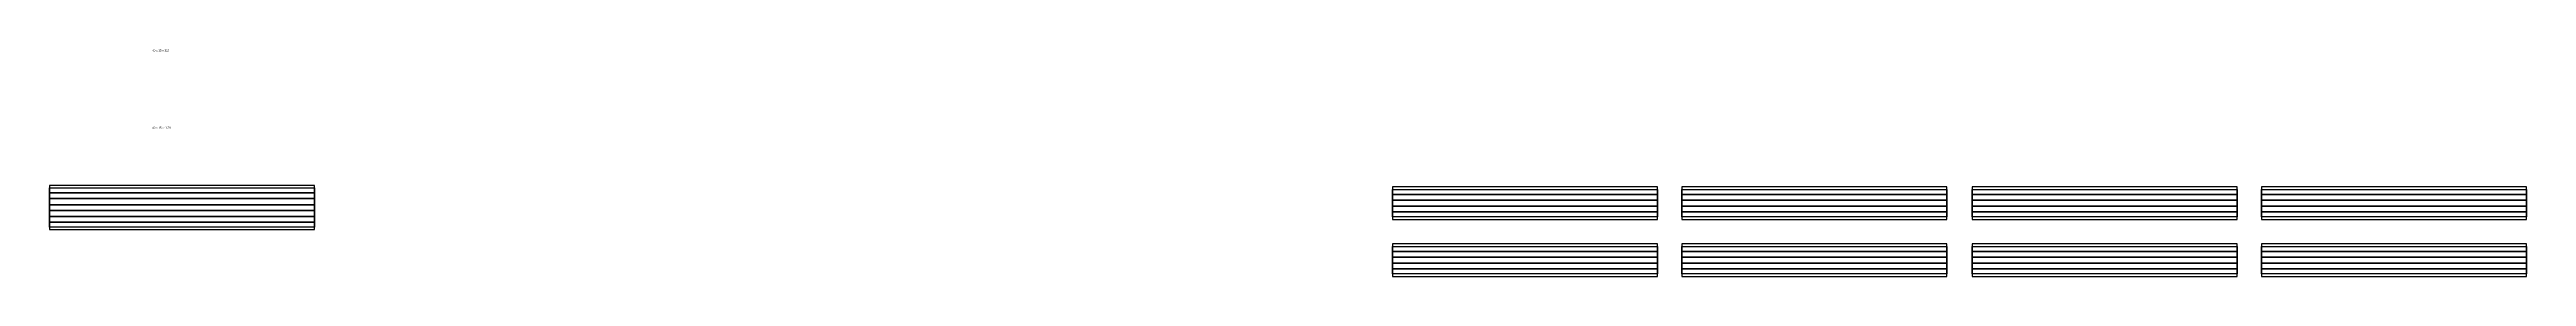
# Model space of a CAD drawing. Header units: millimetres. Extents: x 1957 to 4995, y 1410 to 1689.
import ezdxf

# ---------------------------------------------------------------- set-up
doc = ezdxf.new("R2010")
doc.units = ezdxf.units.MM
doc.styles.get("Standard").update_dxf_attribs({"font": 'arial.ttf'})

msp = doc.modelspace()

# ---------------------------------------------------------------- linework, layer by layer
for points in [[(1956.8, 1467.6), (2281.8, 1467.6), (2281.8, 1521.6), (1956.8, 1521.6)], [(3603.9, 1479.9), (3928.9, 1479.9), (3928.9, 1519.9), (3603.9, 1519.9)], [(3958.9, 1479.9), (4283.9, 1479.9), (4283.9, 1519.9), (3958.9, 1519.9)], [(4314.9, 1479.9), (4639.9, 1479.9), (4639.9, 1519.9), (4314.9, 1519.9)], [(4669.9, 1479.9), (4994.9, 1479.9), (4994.9, 1519.9), (4669.9, 1519.9)], [(1956.8, 1518.7), (2281.8, 1518.7), (2281.8, 1512.5), (1956.8, 1512.5)], [(1956.8, 1512.5), (2281.8, 1512.5), (2281.8, 1505.5), (1956.8, 1505.5)], [(1956.8, 1505.5), (2281.8, 1505.5), (2281.8, 1498.1), (1956.8, 1498.1)], [(1956.8, 1498.1), (2281.8, 1498.1), (2281.8, 1491.1), (1956.8, 1491.1)], [(1956.8, 1491.1), (2281.8, 1491.1), (2281.8, 1483.7), (1956.8, 1483.7)], [(3603.9, 1516.8), (3928.9, 1516.8), (3928.9, 1510.6), (3603.9, 1510.6)], [(3603.9, 1510.6), (3928.9, 1510.6), (3928.9, 1503.6), (3603.9, 1503.6)], [(3603.9, 1503.6), (3928.9, 1503.6), (3928.9, 1496.2), (3603.9, 1496.2)], [(3603.9, 1496.2), (3928.9, 1496.2), (3928.9, 1489.2), (3603.9, 1489.2)], [(3603.9, 1489.2), (3928.9, 1489.2), (3928.9, 1483), (3603.9, 1483)], [(3958.9, 1516.8), (4283.9, 1516.8), (4283.9, 1510.6), (3958.9, 1510.6)], [(3958.9, 1510.6), (4283.9, 1510.6), (4283.9, 1503.6), (3958.9, 1503.6)], [(3958.9, 1503.6), (4283.9, 1503.6), (4283.9, 1496.2), (3958.9, 1496.2)], [(3958.9, 1496.2), (4283.9, 1496.2), (4283.9, 1489.2), (3958.9, 1489.2)], [(3958.9, 1489.2), (4283.9, 1489.2), (4283.9, 1483), (3958.9, 1483)], [(4314.9, 1516.8), (4639.9, 1516.8), (4639.9, 1510.6), (4314.9, 1510.6)], [(4314.9, 1510.6), (4639.9, 1510.6), (4639.9, 1503.6), (4314.9, 1503.6)], [(4314.9, 1503.6), (4639.9, 1503.6), (4639.9, 1496.2), (4314.9, 1496.2)], [(4314.9, 1496.2), (4639.9, 1496.2), (4639.9, 1489.2), (4314.9, 1489.2)], [(4314.9, 1489.2), (4639.9, 1489.2), (4639.9, 1483), (4314.9, 1483)], [(4669.9, 1516.8), (4994.9, 1516.8), (4994.9, 1510.6), (4669.9, 1510.6)], [(4669.9, 1510.6), (4994.9, 1510.6), (4994.9, 1503.6), (4669.9, 1503.6)], [(4669.9, 1503.6), (4994.9, 1503.6), (4994.9, 1496.2), (4669.9, 1496.2)], [(4669.9, 1496.2), (4994.9, 1496.2), (4994.9, 1489.2), (4669.9, 1489.2)], [(4669.9, 1489.2), (4994.9, 1489.2), (4994.9, 1483), (4669.9, 1483)], [(1956.8, 1483.7), (2281.8, 1483.7), (2281.8, 1476.7), (1956.8, 1476.7)], [(1956.8, 1476.7), (2281.8, 1476.7), (2281.8, 1470.5), (1956.8, 1470.5)], [(3603.9, 1409.9), (3928.9, 1409.9), (3928.9, 1449.9), (3603.9, 1449.9)], [(3603.9, 1446.8), (3928.9, 1446.8), (3928.9, 1440.6), (3603.9, 1440.6)], [(3603.9, 1440.6), (3928.9, 1440.6), (3928.9, 1433.6), (3603.9, 1433.6)], [(3603.9, 1433.6), (3928.9, 1433.6), (3928.9, 1426.2), (3603.9, 1426.2)], [(3958.9, 1409.9), (4283.9, 1409.9), (4283.9, 1449.9), (3958.9, 1449.9)], [(3958.9, 1446.8), (4283.9, 1446.8), (4283.9, 1440.6), (3958.9, 1440.6)], [(3958.9, 1440.6), (4283.9, 1440.6), (4283.9, 1433.6), (3958.9, 1433.6)], [(3958.9, 1433.6), (4283.9, 1433.6), (4283.9, 1426.2), (3958.9, 1426.2)], [(4314.9, 1409.9), (4639.9, 1409.9), (4639.9, 1449.9), (4314.9, 1449.9)], [(4314.9, 1446.8), (4639.9, 1446.8), (4639.9, 1440.6), (4314.9, 1440.6)], [(4314.9, 1440.6), (4639.9, 1440.6), (4639.9, 1433.6), (4314.9, 1433.6)], [(4314.9, 1433.6), (4639.9, 1433.6), (4639.9, 1426.2), (4314.9, 1426.2)], [(4669.9, 1409.9), (4994.9, 1409.9), (4994.9, 1449.9), (4669.9, 1449.9)], [(4669.9, 1446.8), (4994.9, 1446.8), (4994.9, 1440.6), (4669.9, 1440.6)], [(4669.9, 1440.6), (4994.9, 1440.6), (4994.9, 1433.6), (4669.9, 1433.6)], [(4669.9, 1433.6), (4994.9, 1433.6), (4994.9, 1426.2), (4669.9, 1426.2)], [(3603.9, 1426.2), (3928.9, 1426.2), (3928.9, 1419.2), (3603.9, 1419.2)], [(3603.9, 1419.2), (3928.9, 1419.2), (3928.9, 1413), (3603.9, 1413)], [(3958.9, 1426.2), (4283.9, 1426.2), (4283.9, 1419.2), (3958.9, 1419.2)], [(3958.9, 1419.2), (4283.9, 1419.2), (4283.9, 1413), (3958.9, 1413)], [(4314.9, 1426.2), (4639.9, 1426.2), (4639.9, 1419.2), (4314.9, 1419.2)], [(4314.9, 1419.2), (4639.9, 1419.2), (4639.9, 1413), (4314.9, 1413)], [(4669.9, 1426.2), (4994.9, 1426.2), (4994.9, 1419.2), (4669.9, 1419.2)], [(4669.9, 1419.2), (4994.9, 1419.2), (4994.9, 1413), (4669.9, 1413)]]:
    msp.add_lwpolyline(points, close=True)

# ---------------------------------------------------------------- texts
at = {"char_height": 2.5, "attachment_point": 1}
for s, insert in [('40 x 15 x 325', (2082.7, 1688.7)), ('40 x 15 x 1650', (2082.7, 1593.8))]:
    msp.add_mtext_dynamic_manual_height_columns(s, width=161.489, gutter_width=12.5, heights=[0], dxfattribs=dict(at, insert=insert))

doc.saveas('drawing.dxf')
